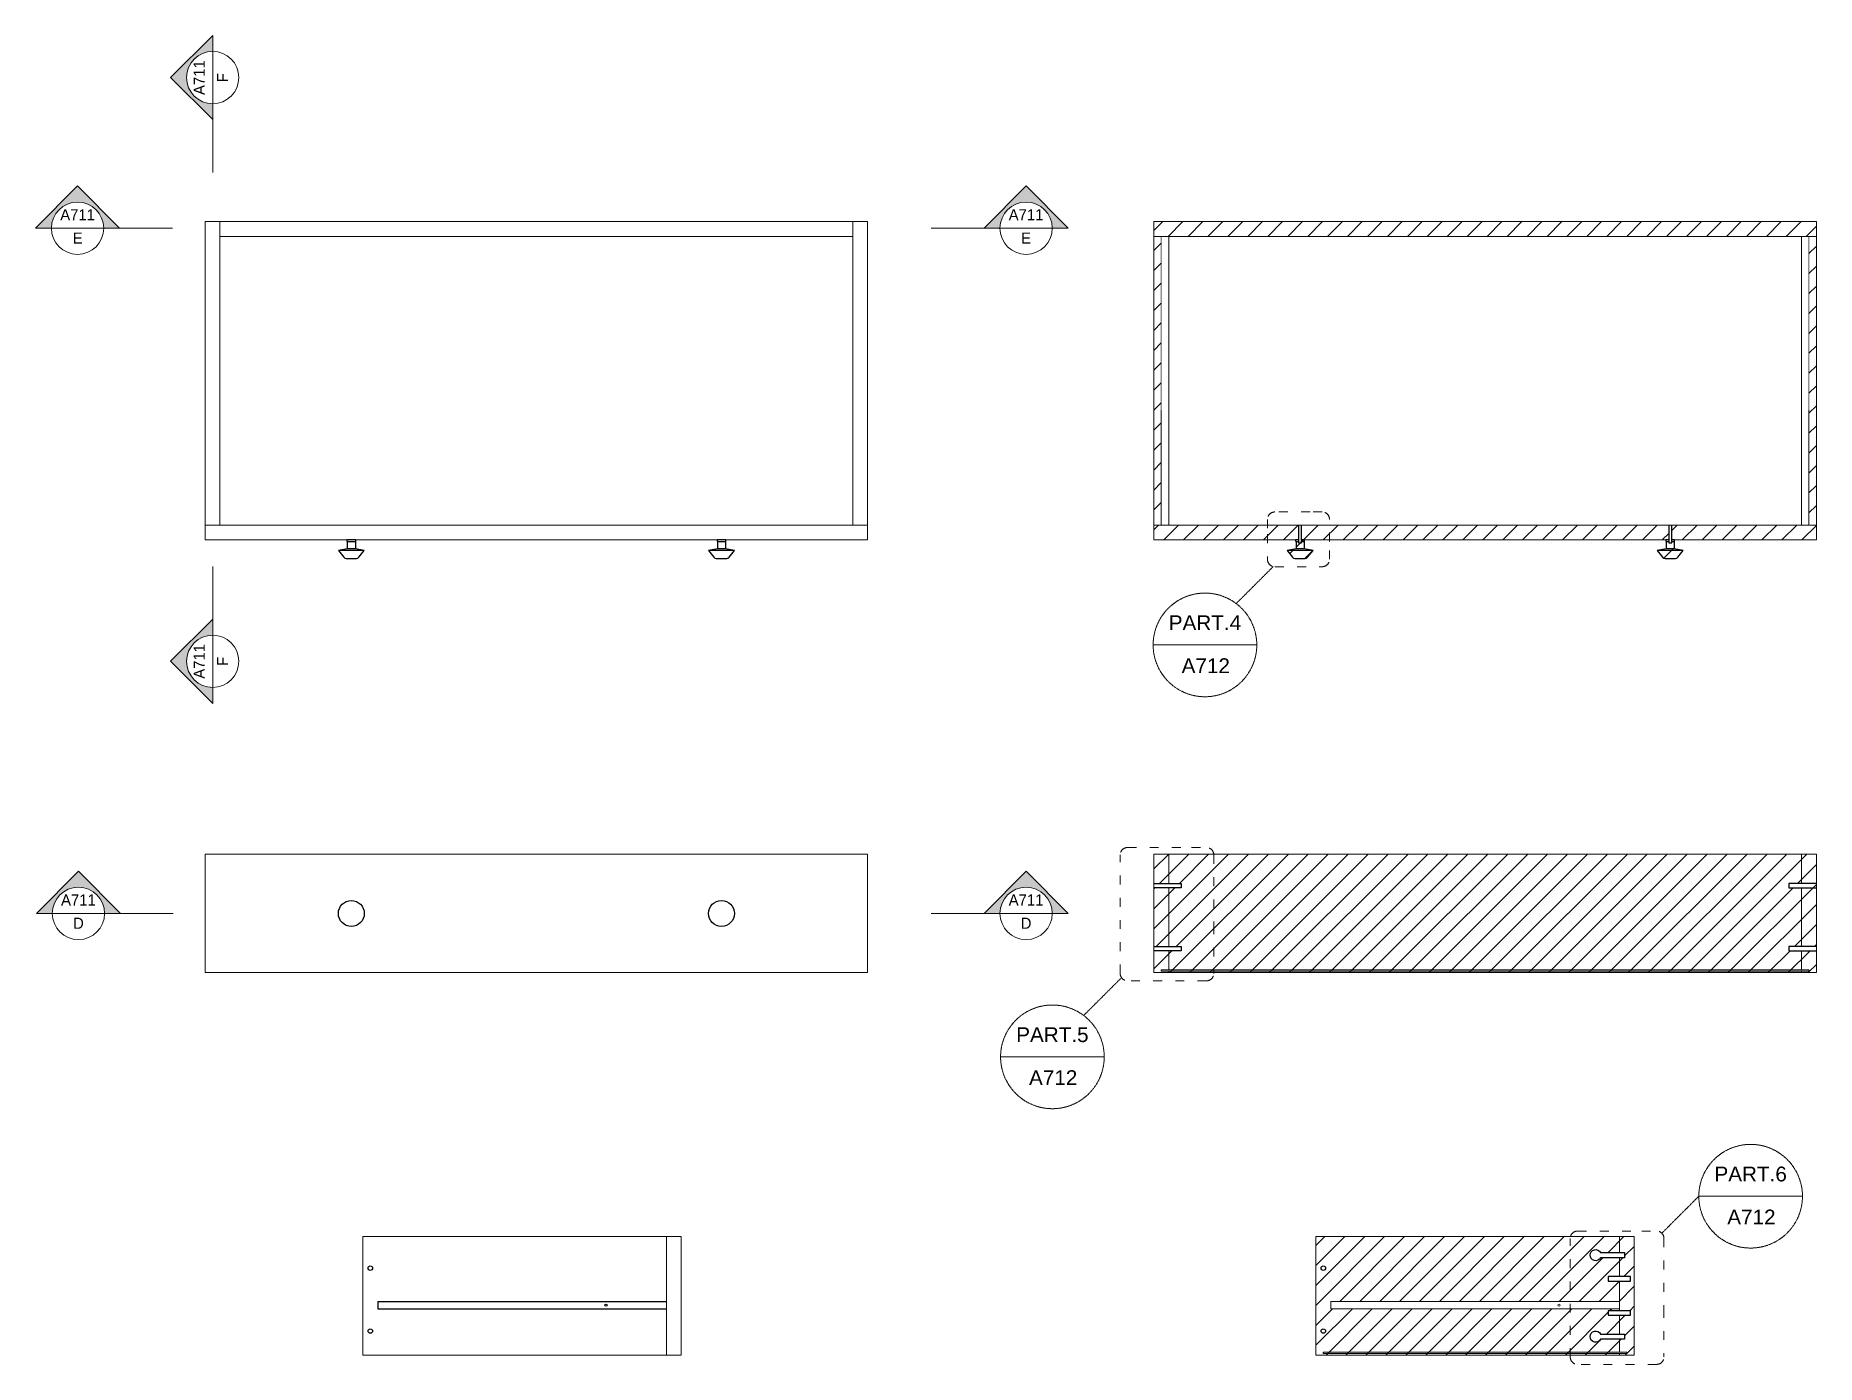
# Model space of a CAD drawing. Header units: centimetres. Extents: x -50281 to 6780, y -2639 to 7911.
# Drawn here: x -5045 to -2639, y 5415 to 7209 of the extents above; entities that cross this region are included whole.
import ezdxf
from ezdxf.enums import TextEntityAlignment as Align

# ---------------------------------------------------------------- set-up
doc = ezdxf.new("R2010")
doc.units = ezdxf.units.CM
for name, pattern in [('ACAD_ISO03W100', [30, 12, -18]), ('CENTER2', [1.125, 0.75, -0.125, 0.125, -0.125]), ('JIS_02_0.7', [1.35, 0.75, -0.6])]:
    doc.linetypes.add(name, pattern=pattern)
doc.layers.get('0').update_dxf_attribs({"color": 8})
for name, color, linetype, lineweight in [('A-ANNO-SYMB', 3, 'Continuous', 18), ('A-ELEV-MBE', 7, 'Continuous', 18), ('A-SECT-MCUT', 7, 'Continuous', 35)]:
    doc.layers.add(name, color=color, linetype=linetype, lineweight=lineweight)
doc.layers.add('particolari', color=6, linetype='Continuous')
doc.styles.add('ARIAL', font='Arial.ttf')

msp = doc.modelspace()

# ---------------------------------------------------------------- texts
at = {"layer": 'A-ANNO-SYMB', "linetype": 'CENTER2', "style": 'ARIAL'}
for tag, p in [('PART.4', (-3464.9, 6426.6)), ('PART.5', (-3671, 5870.3)), ('PART.6', (-2727.7, 5682.1))]:
    msp.add_attdef(tag, text='1', height=20, dxfattribs=at).set_placement(p, align=Align.TOP_CENTER)
for p in [(-3496.4, 6348.5), (-3702.6, 5792.2), (-2759.3, 5604)]:
    msp.add_attdef('A712', p, '', height=20, dxfattribs=at)

# ---------------------------------------------------------------- blocks, each defined once
blk = doc.blocks.new('SYMBOL')
at = {"layer": 'A-ANNO-SYMB', "linetype": 'Continuous', "lineweight": 20}
h = blk.add_hatch(color=256, dxfattribs=at)
h.dxf.hatch_style = 1
h.paths.add_polyline_path([(11.206, 4.948), (11.316, 4.948, -1), (11.678, 4.948), (11.788, 4.948), (11.497, 5.241)])
at = {"linetype": 'Continuous', "lineweight": 20}
blk.add_line((11.316, 4.948), (11.678, 4.948), dxfattribs=at)
at = {"layer": 'A-ANNO-SYMB', "linetype": 'Continuous', "lineweight": 20}
for p, q in [((11.206, 4.948), (11.497, 5.241)), ((11.788, 4.948), (11.497, 5.241)), ((11.316, 4.948), (11.206, 4.948)), ((11.678, 4.948), (11.788, 4.948))]:
    blk.add_line(p, q, dxfattribs=at)
blk.add_circle((11.497, 4.948), 0.181, dxfattribs=at)
for tag, p in [('TAVOLA', (11.497, 5.08)), ('SEZIONE', (11.497, 4.918))]:
    blk.add_attdef(tag, text='', height=0.1, dxfattribs=at).set_placement(p, align=Align.TOP_CENTER)

# ---------------------------------------------------------------- hatches: boundary and pattern name
at = {"layer": 'A-SECT-MCUT', "true_color": 0x636466}
h = msp.add_hatch(dxfattribs=at)
h.set_pattern_fill('ANSI31', color=251, scale=6)
edge = h.paths.add_edge_path()
edge.add_arc((-3329.4, 6507.3), 4, 270, 322.3058)
edge.add_line((-3326.2, 6504.9), (-3318.9, 6514.3))
edge.add_line((-3318.9, 6514.3), (-3330.9, 6516.3))
edge.add_line((-3330.9, 6516.3), (-3341.9, 6516.3))
edge.add_line((-3341.9, 6516.3), (-3353.9, 6514.3))
edge.add_line((-3353.9, 6514.3), (-3346.6, 6504.9))
edge.add_arc((-3343.4, 6507.3), 4, 217.6942, 270)
edge.add_line((-3343.4, 6503.3), (-3329.4, 6503.3))
edge = h.paths.add_edge_path()
edge.add_line((-3338.4, 6528.3), (-3342.4, 6528.3))
edge.add_line((-3342.4, 6528.3), (-3342.4, 6526.8))
edge.add_arc((-3341.9, 6526.8), 0.5, 180, 270)
edge.add_line((-3341.9, 6526.3), (-3338.4, 6526.3))
edge.add_line((-3334.4, 6526.3), (-3330.9, 6526.3))
edge.add_arc((-3330.9, 6526.8), 0.5, 270, 360)
edge.add_line((-3330.4, 6526.8), (-3330.4, 6528.3))
edge.add_line((-3330.4, 6528.3), (-3334.4, 6528.3))
edge.add_line((-3338.4, 6548.3), (-3338.4, 6524.3))
edge.add_line((-3338.4, 6524.3), (-3334.4, 6524.3))
edge.add_line((-3334.4, 6524.3), (-3334.4, 6548.3))
edge.add_line((-3341.9, 6526.3), (-3341.9, 6516.3))
edge.add_line((-3330.9, 6526.3), (-3330.9, 6516.3))
h = msp.add_hatch(dxfattribs=at)
h.set_pattern_fill('ANSI31', color=251, scale=6)
edge = h.paths.add_edge_path(flags=16)
edge.add_line((-2930.4, 5456), (-2898, 5456))
edge.add_line((-2898, 5456), (-2898, 5449))
edge.add_line((-2898, 5449), (-2930.4, 5449))
edge.add_arc((-2937, 5452.5), 7.5, 27.8181, 332.1819, ccw=False)
h.paths.add_polyline_path([(-2890, 5487.5), (-2920, 5487.5), (-2920, 5481.5), (-2890, 5481.5)], flags=16)
h.paths.add_polyline_path([(-2890, 5533.5), (-2920, 5533.5), (-2920, 5527.5), (-2890, 5527.5)], flags=16)
edge = h.paths.add_edge_path(flags=16)
edge.add_line((-2930.4, 5566), (-2898, 5566))
edge.add_line((-2898, 5566), (-2898, 5559))
edge.add_line((-2898, 5559), (-2930.4, 5559))
edge.add_arc((-2937, 5562.5), 7.5, 27.8181, 332.1819, ccw=False)
h.paths.add_polyline_path([(-2885, 5427.5), (-2885, 5587.5), (-3315, 5587.5), (-3315, 5427.5), (-2905, 5427.5)])
edge = h.paths.add_edge_path(flags=16)
edge.add_line((-3295, 5490), (-2905, 5490))
edge.add_line((-3295, 5500), (-3295, 5490))
edge.add_line((-3295, 5500), (-2905, 5500))

# ---------------------------------------------------------------- linework, layer by layer
at = {"layer": 'A-ANNO-SYMB'}
for p, q in [((-4805.4, 7024.6), (-4805.4, 7096)), ((-4859.8, 6949.3), (-4931.2, 6949.3)), ((-3834.7, 6949.3), (-3763.3, 6949.3)), ((-4805.4, 6492.5), (-4805.4, 6421.1)), ((-4858.6, 6024), (-4930.1, 6024)), ((-3834.7, 6024), (-3763.3, 6024))]:
    msp.add_line(p, q, dxfattribs=at)
at = {"layer": 'A-ANNO-SYMB', "linetype": 'CENTER2'}
for p, q in [((-3372.7, 6492.4), (-3422.7, 6442.4)), ((-3534.9, 6386.6), (-3394.9, 6386.6)), ((-3578.8, 5936.1), (-3628.8, 5886.1)), ((-3741, 5830.3), (-3601, 5830.3)), ((-2797.7, 5642.1), (-2847.7, 5592.1)), ((-2797.7, 5642.1), (-2657.7, 5642.1))]:
    msp.add_line(p, q, dxfattribs=at)
at = {"layer": 'A-ANNO-SYMB', "linetype": 'ACAD_ISO03W100'}
for points in [[(-3380.4, 6536.2), (-3380.4, 6502.2, 0.414214), (-3370.4, 6492.2), (-3306.7, 6492.2, 0.414214), (-3296.7, 6502.2), (-3296.7, 6526.3), (-3296.7, 6556.2, 0.414214), (-3306.7, 6566.2), (-3322.9, 6566.2), (-3370.4, 6566.2, 0.414214), (-3380.4, 6556.2)], [(-3482.9, 6113), (-3462.9, 6113, -0.414214), (-3452.9, 6103), (-3452.9, 6008), (-3452.9, 5943, -0.414214), (-3462.9, 5933), (-3492.8, 5933), (-3569.5, 5933, -0.414214), (-3579.5, 5943), (-3579.5, 6103, -0.414214), (-3569.5, 6113)], [(-2874.8, 5595.1), (-2854.8, 5595.1, -0.414214), (-2844.8, 5585.1), (-2844.8, 5490), (-2844.8, 5425, -0.414214), (-2854.8, 5415), (-2884.7, 5415), (-2961.4, 5415, -0.414214), (-2971.4, 5425), (-2971.4, 5585.1, -0.414214), (-2961.4, 5595.1)]]:
    msp.add_lwpolyline(points, format="xyb", close=True, dxfattribs=at)
at = {"layer": 'A-ANNO-SYMB', "linetype": 'CENTER2'}
for centre in [(-3464.9, 6386.6), (-3671, 5830.3), (-2727.7, 5642.1)]:
    msp.add_circle(centre, 70, dxfattribs=at)
at = {"layer": 'A-ELEV-MBE'}
for p, q in [((-4795.6, 6548.3), (-4795.6, 6958.3)), ((-3940.6, 6958.3), (-3940.6, 6548.3)), ((-4795.6, 6938.3), (-3940.6, 6938.3)), ((-3533.9, 6938.3), (-2638.9, 6938.3)), ((-3513.9, 6548.3), (-3513.9, 6938.3)), ((-2658.9, 6938.3), (-2658.9, 6548.3)), ((-3920.6, 6548.3), (-4815.6, 6548.3)), ((-2638.9, 6548.3), (-3533.9, 6548.3)), ((-3513.9, 6064.5), (-3513.9, 6104)), ((-2658.9, 6064.5), (-2658.9, 6104)), ((-3513.9, 6022), (-3513.9, 6058.5)), ((-2658.9, 6022), (-2658.9, 6058.5)), ((-3513.9, 5979.5), (-3513.9, 6022)), ((-2658.9, 5979.5), (-2658.9, 6022)), ((-3513.9, 5948), (-3513.9, 5973.5)), ((-2658.9, 5948), (-2658.9, 5973.5)), ((-3523.9, 5948), (-2648.9, 5948)), ((-3523.9, 5946), (-3523.9, 5948)), ((-3523.9, 5946), (-2648.9, 5946)), ((-3513.9, 5944), (-3513.9, 5946)), ((-2658.9, 5944), (-2658.9, 5946)), ((-2648.9, 5946), (-2648.9, 5948)), ((-4192.5, 5427.5), (-4192.5, 5587.5)), ((-2905, 5566), (-2905, 5587.5)), ((-2905, 5533.5), (-2905, 5559)), ((-2905, 5487.5), (-2905, 5527.5)), ((-3295, 5500), (-2905, 5500)), ((-3295, 5500), (-3295, 5490)), ((-3295, 5490), (-2905, 5490)), ((-2905, 5456), (-2905, 5481.5)), ((-2905, 5431.5), (-2905, 5449)), ((-2905, 5427.5), (-3315, 5427.5)), ((-3305, 5431.5), (-3305, 5429.5)), ((-2905, 5427.5), (-2905, 5429.5)), ((-2895, 5431.5), (-2895, 5429.5))]:
    msp.add_line(p, q, dxfattribs=at)
at = {"layer": 'A-ELEV-MBE', "linetype": 'JIS_02_0.7'}
for p, q in [((-3523.9, 6548.3), (-3523.9, 6938.3)), ((-2648.9, 6548.3), (-2648.9, 6938.3))]:
    msp.add_line(p, q, dxfattribs=at)
at = {"layer": 'A-ELEV-MBE'}
for points in [[(-4815.6, 6528.3), (-4815.6, 6958.3), (-3920.6, 6958.3), (-3920.6, 6528.3), (-4815.6, 6528.3)], [(-3533.9, 6528.3), (-3533.9, 6958.3), (-2638.9, 6958.3), (-2638.9, 6528.3), (-2834.4, 6528.3)], [(-3338.4, 6528.3), (-3533.9, 6528.3)], [(-2838.4, 6528.3), (-3334.4, 6528.3)], [(-4815.6, 6104), (-3920.6, 6104), (-3920.6, 5944), (-4815.6, 5944), (-4815.6, 6104)], [(-2638.9, 5944), (-2638.9, 6104), (-3533.9, 6104), (-3533.9, 5944), (-3533.9, 5944)], [(-3533.9, 5944), (-3513.9, 5944)], [(-3513.9, 5944), (-2658.9, 5944)], [(-2658.9, 5944), (-2638.9, 5944)], [(-4172.5, 5427.5), (-4172.5, 5587.5), (-4602.5, 5587.5), (-4602.5, 5427.5)], [(-2885, 5427.5), (-2885, 5587.5), (-3315, 5587.5), (-3315, 5427.5)], [(-4602.5, 5427.5), (-4192.5, 5427.5)], [(-4192.5, 5427.5), (-4172.5, 5427.5)], [(-3305, 5431.5), (-2895, 5431.5)], [(-3305, 5429.5), (-2895, 5429.5)], [(-2905, 5427.5), (-2885, 5427.5)]]:
    msp.add_lwpolyline(points, dxfattribs=at)
msp.add_circle((-2986.5, 5495), 1.5, dxfattribs=at)
at = {"layer": 'A-SECT-MCUT', "color": 251, "linetype": 'Continuous', "true_color": 0x636466}
for p, q in [((-3533.9, 6946.1), (-3521.7, 6958.3)), ((-3514.7, 6938.3), (-3494.7, 6958.3)), ((-3487.8, 6938.3), (-3467.8, 6958.3)), ((-3460.8, 6938.3), (-3440.8, 6958.3)), ((-3433.9, 6938.3), (-3413.9, 6958.3)), ((-3407, 6938.3), (-3387, 6958.3)), ((-3380, 6938.3), (-3360, 6958.3)), ((-3353.1, 6938.3), (-3333.1, 6958.3)), ((-3326.1, 6938.3), (-3306.1, 6958.3)), ((-3299.2, 6938.3), (-3279.2, 6958.3)), ((-3272.3, 6938.3), (-3252.3, 6958.3)), ((-3245.3, 6938.3), (-3225.3, 6958.3)), ((-3218.4, 6938.3), (-3198.4, 6958.3)), ((-3191.4, 6938.3), (-3171.4, 6958.3)), ((-3164.5, 6938.3), (-3144.5, 6958.3)), ((-3137.6, 6938.3), (-3117.6, 6958.3)), ((-3110.6, 6938.3), (-3090.6, 6958.3)), ((-3083.7, 6938.3), (-3063.7, 6958.3)), ((-3056.7, 6938.3), (-3036.7, 6958.3)), ((-3029.8, 6938.3), (-3009.8, 6958.3)), ((-3002.8, 6938.3), (-2982.8, 6958.3)), ((-2975.9, 6938.3), (-2955.9, 6958.3)), ((-2949, 6938.3), (-2929, 6958.3)), ((-2922, 6938.3), (-2902, 6958.3)), ((-2895.1, 6938.3), (-2875.1, 6958.3)), ((-2868.1, 6938.3), (-2848.1, 6958.3)), ((-2841.2, 6938.3), (-2821.2, 6958.3)), ((-2814.3, 6938.3), (-2794.3, 6958.3)), ((-2787.3, 6938.3), (-2767.3, 6958.3)), ((-2760.4, 6938.3), (-2740.4, 6958.3)), ((-2733.4, 6938.3), (-2713.4, 6958.3)), ((-2706.5, 6938.3), (-2686.5, 6958.3)), ((-2679.6, 6938.3), (-2659.6, 6958.3)), ((-3533.9, 6919.1), (-3523.9, 6929.1)), ((-2652.6, 6938.3), (-2638.9, 6952)), ((-2648.9, 6915.1), (-2638.9, 6925.1)), ((-3533.9, 6892.2), (-3523.9, 6902.2)), ((-2648.9, 6888.1), (-2638.9, 6898.1)), ((-3533.9, 6865.2), (-3523.9, 6875.2)), ((-2648.9, 6861.2), (-2638.9, 6871.2)), ((-3533.9, 6838.3), (-3523.9, 6848.3)), ((-2648.9, 6834.3), (-2638.9, 6844.3)), ((-3533.9, 6811.4), (-3523.9, 6821.4)), ((-2648.9, 6807.3), (-2638.9, 6817.3)), ((-3533.9, 6784.4), (-3523.9, 6794.4)), ((-2648.9, 6780.4), (-2638.9, 6790.4)), ((-3533.9, 6757.5), (-3523.9, 6767.5)), ((-2648.9, 6753.4), (-2638.9, 6763.4)), ((-3533.9, 6730.5), (-3523.9, 6740.5)), ((-2648.9, 6726.5), (-2638.9, 6736.5)), ((-3533.9, 6703.6), (-3523.9, 6713.6)), ((-2648.9, 6699.5), (-2638.9, 6709.5)), ((-3533.9, 6676.7), (-3523.9, 6686.7)), ((-2648.9, 6672.6), (-2638.9, 6682.6)), ((-3533.9, 6649.7), (-3523.9, 6659.7)), ((-2648.9, 6645.7), (-2638.9, 6655.7)), ((-3533.9, 6622.8), (-3523.9, 6632.8)), ((-2648.9, 6618.7), (-2638.9, 6628.7)), ((-3533.9, 6595.8), (-3523.9, 6605.8)), ((-2648.9, 6591.8), (-2638.9, 6601.8)), ((-3533.9, 6568.9), (-3523.9, 6578.9)), ((-2648.9, 6564.8), (-2638.9, 6574.8)), ((-3533.9, 6541.9), (-3527.6, 6548.3)), ((-3520.6, 6528.3), (-3500.6, 6548.3)), ((-3493.7, 6528.3), (-3473.7, 6548.3)), ((-3466.7, 6528.3), (-3446.7, 6548.3)), ((-3439.8, 6528.3), (-3419.8, 6548.3)), ((-3412.8, 6528.3), (-3392.8, 6548.3)), ((-3385.9, 6528.3), (-3365.9, 6548.3)), ((-3359, 6528.3), (-3339, 6548.3)), ((-3332, 6528.3), (-3312, 6548.3)), ((-3305.1, 6528.3), (-3285.1, 6548.3)), ((-3278.1, 6528.3), (-3258.1, 6548.3)), ((-3251.2, 6528.3), (-3231.2, 6548.3)), ((-3224.3, 6528.3), (-3204.3, 6548.3)), ((-3197.3, 6528.3), (-3177.3, 6548.3)), ((-3170.4, 6528.3), (-3150.4, 6548.3)), ((-3143.4, 6528.3), (-3123.4, 6548.3)), ((-3116.5, 6528.3), (-3096.5, 6548.3)), ((-3089.6, 6528.3), (-3069.6, 6548.3)), ((-3062.6, 6528.3), (-3042.6, 6548.3)), ((-3035.7, 6528.3), (-3015.7, 6548.3)), ((-3008.7, 6528.3), (-2988.7, 6548.3)), ((-2981.8, 6528.3), (-2961.8, 6548.3)), ((-2954.9, 6528.3), (-2934.9, 6548.3)), ((-2927.9, 6528.3), (-2907.9, 6548.3)), ((-2901, 6528.3), (-2881, 6548.3)), ((-2874, 6528.3), (-2854, 6548.3)), ((-2834.4, 6541), (-2827.1, 6548.3)), ((-2820.1, 6528.3), (-2800.1, 6548.3)), ((-2793.2, 6528.3), (-2773.2, 6548.3)), ((-2766.3, 6528.3), (-2746.3, 6548.3)), ((-2739.3, 6528.3), (-2719.3, 6548.3)), ((-2712.4, 6528.3), (-2692.4, 6548.3)), ((-2685.4, 6528.3), (-2665.4, 6548.3)), ((-2658.5, 6528.3), (-2638.9, 6547.9)), ((-2847.1, 6528.3), (-2838.4, 6537)), ((-2844.9, 6503.6), (-2830.9, 6517.5)), ((-3533.9, 6084), (-3513.8, 6104)), ((-3533.9, 6003.1), (-3433, 6104)), ((-3530.6, 5979.5), (-3406.1, 6104)), ((-3526.4, 6064.5), (-3486.9, 6104)), ((-3512.2, 5944), (-3352.2, 6104)), ((-3503.6, 5979.5), (-3379.1, 6104)), ((-3499.5, 6064.5), (-3460, 6104)), ((-3485.3, 5944), (-3325.3, 6104)), ((-3458.3, 5944), (-3298.3, 6104)), ((-3431.4, 5944), (-3271.4, 6104)), ((-3404.4, 5944), (-3244.4, 6104)), ((-3377.5, 5944), (-3217.5, 6104)), ((-3350.6, 5944), (-3190.6, 6104)), ((-3323.6, 5944), (-3163.6, 6104)), ((-3296.7, 5944), (-3136.7, 6104)), ((-3269.7, 5944), (-3109.7, 6104)), ((-3242.8, 5944), (-3082.8, 6104)), ((-3215.9, 5944), (-3055.9, 6104)), ((-3188.9, 5944), (-3028.9, 6104)), ((-3162, 5944), (-3002, 6104)), ((-3135, 5944), (-2975, 6104)), ((-3108.1, 5944), (-2948.1, 6104)), ((-3081.2, 5944), (-2921.2, 6104)), ((-3054.2, 5944), (-2894.2, 6104)), ((-3027.3, 5944), (-2867.3, 6104)), ((-3000.3, 5944), (-2840.3, 6104)), ((-2973.4, 5944), (-2813.4, 6104)), ((-2946.4, 5944), (-2786.4, 6104)), ((-2919.5, 5944), (-2759.5, 6104)), ((-2892.6, 5944), (-2732.6, 6104)), ((-2865.6, 5944), (-2705.6, 6104)), ((-2838.7, 5944), (-2678.7, 6104)), ((-2811.7, 5944), (-2651.7, 6104)), ((-2664.3, 6064.5), (-2638.9, 6089.9)), ((-2757.9, 5944), (-2638.9, 6063)), ((-3533.9, 6057), (-3532.4, 6058.5)), ((-3533.9, 6030.1), (-3505.5, 6058.5)), ((-2784.8, 5944), (-2670.3, 6058.5)), ((-2730.9, 5944), (-2638.9, 6036)), ((-2668.5, 5979.5), (-2638.9, 6009.1)), ((-3533.9, 5949.3), (-3509.6, 5973.5)), ((-2704, 5944), (-2674.5, 5973.5)), ((-2677, 5944), (-2647.5, 5973.5)), ((-2641.5, 5979.5), (-2638.9, 5982.1)), ((-2650.1, 5944), (-2638.9, 5955.2))]:
    msp.add_line(p, q, dxfattribs=at)
at = {"layer": 'particolari'}
for p, q in [((-4623.6, 6526.3), (-4623.6, 6516.3)), ((-4612.6, 6526.3), (-4612.6, 6516.3)), ((-4123.6, 6526.3), (-4123.6, 6516.3)), ((-4112.6, 6526.3), (-4112.6, 6516.3)), ((-3341.9, 6526.3), (-3341.9, 6516.3)), ((-3330.9, 6526.3), (-3330.9, 6516.3)), ((-2841.9, 6526.3), (-2841.9, 6516.3)), ((-2830.9, 6526.3), (-2830.9, 6516.3)), ((-4600.6, 6514.3), (-4635.6, 6514.3)), ((-4100.6, 6514.3), (-4135.6, 6514.3)), ((-3318.9, 6514.3), (-3353.9, 6514.3)), ((-2818.9, 6514.3), (-2853.9, 6514.3)), ((-4582.5, 5500), (-4192.5, 5500)), ((-4582.5, 5500), (-4582.5, 5490)), ((-4582.5, 5490), (-4192.5, 5490))]:
    msp.add_line(p, q, dxfattribs=at)
for points in [[(-3338.4, 6548.3), (-3338.4, 6524.3), (-3334.4, 6524.3), (-3334.4, 6548.3)], [(-2838.4, 6548.3), (-2838.4, 6524.3), (-2834.4, 6524.3), (-2834.4, 6548.3)], [(-3330.4, 6528.3), (-3334.4, 6528.3)], [(-2830.4, 6528.3), (-2834.4, 6528.3)], [(-3533.9, 6064.5), (-3496.9, 6064.5), (-3496.9, 6058.5), (-3533.9, 6058.5)], [(-2638.9, 6064.5), (-2675.9, 6064.5), (-2675.9, 6058.5), (-2638.9, 6058.5)], [(-3533.9, 5979.5), (-3496.9, 5979.5), (-3496.9, 5973.5), (-3533.9, 5973.5)], [(-2638.9, 5979.5), (-2675.9, 5979.5), (-2675.9, 5973.5), (-2638.9, 5973.5)], [(-2890, 5533.5), (-2920, 5533.5), (-2920, 5527.5), (-2890, 5527.5), (-2890, 5533.5)], [(-2890, 5487.5), (-2920, 5487.5), (-2920, 5481.5), (-2890, 5481.5), (-2890, 5487.5)]]:
    msp.add_lwpolyline(points, dxfattribs=at)
for points in [[(-4612.1, 6528.3), (-4624.1, 6528.3), (-4624.1, 6526.8, 0.414214), (-4623.6, 6526.3), (-4612.6, 6526.3, 0.414214), (-4612.1, 6526.8), (-4612.1, 6528.3)], [(-4112.1, 6528.3), (-4124.1, 6528.3), (-4124.1, 6526.8, 0.414214), (-4123.6, 6526.3), (-4112.6, 6526.3, 0.414214), (-4112.1, 6526.8), (-4112.1, 6528.3)], [(-3338.4, 6528.3), (-3342.4, 6528.3), (-3342.4, 6526.8, 0.414214), (-3341.9, 6526.3), (-3338.4, 6526.3)], [(-3334.4, 6526.3), (-3330.9, 6526.3, 0.414214), (-3330.4, 6526.8), (-3330.4, 6528.3)], [(-2838.4, 6528.3), (-2842.4, 6528.3), (-2842.4, 6526.8, 0.414214), (-2841.9, 6526.3), (-2838.4, 6526.3)], [(-2834.4, 6526.3), (-2830.9, 6526.3, 0.414214), (-2830.4, 6526.8), (-2830.4, 6528.3)], [(-4611, 6503.3, 0.232274), (-4607.9, 6504.9), (-4600.6, 6514.3), (-4612.6, 6516.3), (-4623.6, 6516.3), (-4635.6, 6514.3), (-4628.3, 6504.9, 0.232274), (-4625.1, 6503.3), (-4611, 6503.3)], [(-4111, 6503.3, 0.232274), (-4107.9, 6504.9), (-4100.6, 6514.3), (-4112.6, 6516.3), (-4123.6, 6516.3), (-4135.6, 6514.3), (-4128.3, 6504.9, 0.232274), (-4125.1, 6503.3), (-4111, 6503.3)], [(-3329.4, 6503.3, 0.232274), (-3326.2, 6504.9), (-3318.9, 6514.3), (-3330.9, 6516.3), (-3341.9, 6516.3), (-3353.9, 6514.3), (-3346.6, 6504.9, 0.232274), (-3343.4, 6503.3), (-3329.4, 6503.3)], [(-2829.4, 6503.3, 0.232274), (-2826.2, 6504.9), (-2818.9, 6514.3), (-2830.9, 6516.3), (-2841.9, 6516.3), (-2853.9, 6514.3), (-2846.6, 6504.9, 0.232274), (-2843.4, 6503.3), (-2829.4, 6503.3)]]:
    msp.add_lwpolyline(points, format="xyb", dxfattribs=at)
for points in [[(-2930.4, 5566), (-2898, 5566), (-2898, 5559), (-2930.4, 5559, -4.038071)], [(-2930.4, 5456), (-2898, 5456), (-2898, 5449), (-2930.4, 5449, -4.038071)]]:
    msp.add_lwpolyline(points, format="xyb", close=True, dxfattribs=at)
for centre, radius in [((-4618.1, 6024), 17.5), ((-4118.1, 6024), 17.5), ((-4592.5, 5545), 3), ((-3305, 5545), 3), ((-4274, 5495), 1.5), ((-4592.5, 5460), 3), ((-3305, 5460), 3)]:
    msp.add_circle(centre, radius, dxfattribs=at)

# ---------------------------------------------------------------- block references
at = {"layer": 'A-ANNO-SYMB'}
ref = msp.add_blockref('SYMBOL', (-3840.5, 9394.8), dxfattribs=dict(at, xscale=-195.0110641980523, yscale=195.0110641980523, zscale=195.0110641980523, rotation=90))
ref.add_attrib('SEZIONE', 'F', dxfattribs={"layer": '0', "linetype": 'Continuous', "lineweight": 20, "height": 15, "rotation": 90}).set_placement((-4799.6, 7152.7), align=Align.TOP_CENTER)
ref.add_attrib('TAVOLA', 'A711', dxfattribs={"layer": '0', "linetype": 'Continuous', "lineweight": 20, "height": 15, "rotation": 90}).set_placement((-4831.1, 7152.7), align=Align.TOP_CENTER)
ref = msp.add_blockref('SYMBOL', (-7230, 5984.4), dxfattribs=dict(at, xscale=195.0110641980523, yscale=195.0110641980523, zscale=195.0110641980523))
ref.add_attrib('SEZIONE', 'E', dxfattribs={"layer": '0', "linetype": 'Continuous', "lineweight": 20, "height": 15}).set_placement((-4987.9, 6943.5), align=Align.TOP_CENTER)
ref.add_attrib('TAVOLA', 'A711', dxfattribs={"layer": '0', "linetype": 'Continuous', "lineweight": 20, "height": 15}).set_placement((-4987.9, 6975), align=Align.TOP_CENTER)
ref = msp.add_blockref('SYMBOL', (-1464.5, 5984.4), dxfattribs=dict(at, xscale=-195.0110641980523, yscale=195.0110641980523, zscale=195.0110641980523))
ref.add_attrib('SEZIONE', 'E', dxfattribs={"layer": '0', "linetype": 'Continuous', "lineweight": 20, "height": 15}).set_placement((-3706.6, 6943.5), align=Align.TOP_CENTER)
ref.add_attrib('TAVOLA', 'A711', dxfattribs={"layer": '0', "linetype": 'Continuous', "lineweight": 20, "height": 15}).set_placement((-3706.6, 6975), align=Align.TOP_CENTER)
ref = msp.add_blockref('SYMBOL', (-3840.5, 4122.4), dxfattribs=dict(at, xscale=195.0110641980523, yscale=195.0110641980523, zscale=195.0110641980523, rotation=90))
ref.add_attrib('SEZIONE', 'F', dxfattribs={"layer": '0', "linetype": 'Continuous', "lineweight": 20, "height": 15, "rotation": 90}).set_placement((-4799.6, 6364.4), align=Align.TOP_CENTER)
ref.add_attrib('TAVOLA', 'A711', dxfattribs={"layer": '0', "linetype": 'Continuous', "lineweight": 20, "height": 15, "rotation": 90}).set_placement((-4831.1, 6364.4), align=Align.TOP_CENTER)
ref = msp.add_blockref('SYMBOL', (-7228.8, 5059.1), dxfattribs=dict(at, xscale=195.0110641980523, yscale=195.0110641980523, zscale=195.0110641980523))
ref.add_attrib('SEZIONE', 'D', dxfattribs={"layer": '0', "linetype": 'Continuous', "lineweight": 20, "height": 15}).set_placement((-4986.8, 6018.2), align=Align.TOP_CENTER)
ref.add_attrib('TAVOLA', 'A711', dxfattribs={"layer": '0', "linetype": 'Continuous', "lineweight": 20, "height": 15}).set_placement((-4986.8, 6049.7), align=Align.TOP_CENTER)
ref = msp.add_blockref('SYMBOL', (-1464.5, 5059.1), dxfattribs=dict(at, xscale=-195.0110641980523, yscale=195.0110641980523, zscale=195.0110641980523))
ref.add_attrib('SEZIONE', 'D', dxfattribs={"layer": '0', "linetype": 'Continuous', "lineweight": 20, "height": 15}).set_placement((-3706.6, 6018.2), align=Align.TOP_CENTER)
ref.add_attrib('TAVOLA', 'A711', dxfattribs={"layer": '0', "linetype": 'Continuous', "lineweight": 20, "height": 15}).set_placement((-3706.6, 6049.7), align=Align.TOP_CENTER)

msp.set_redraw_order([(e.dxf.handle, doc.entitydb.next_handle()) for e in msp.query("TEXT MTEXT ATTDEF DIMENSION ARC_DIMENSION")])  # texts and dimensions are drawn at this point

doc.saveas('drawing.dxf')
